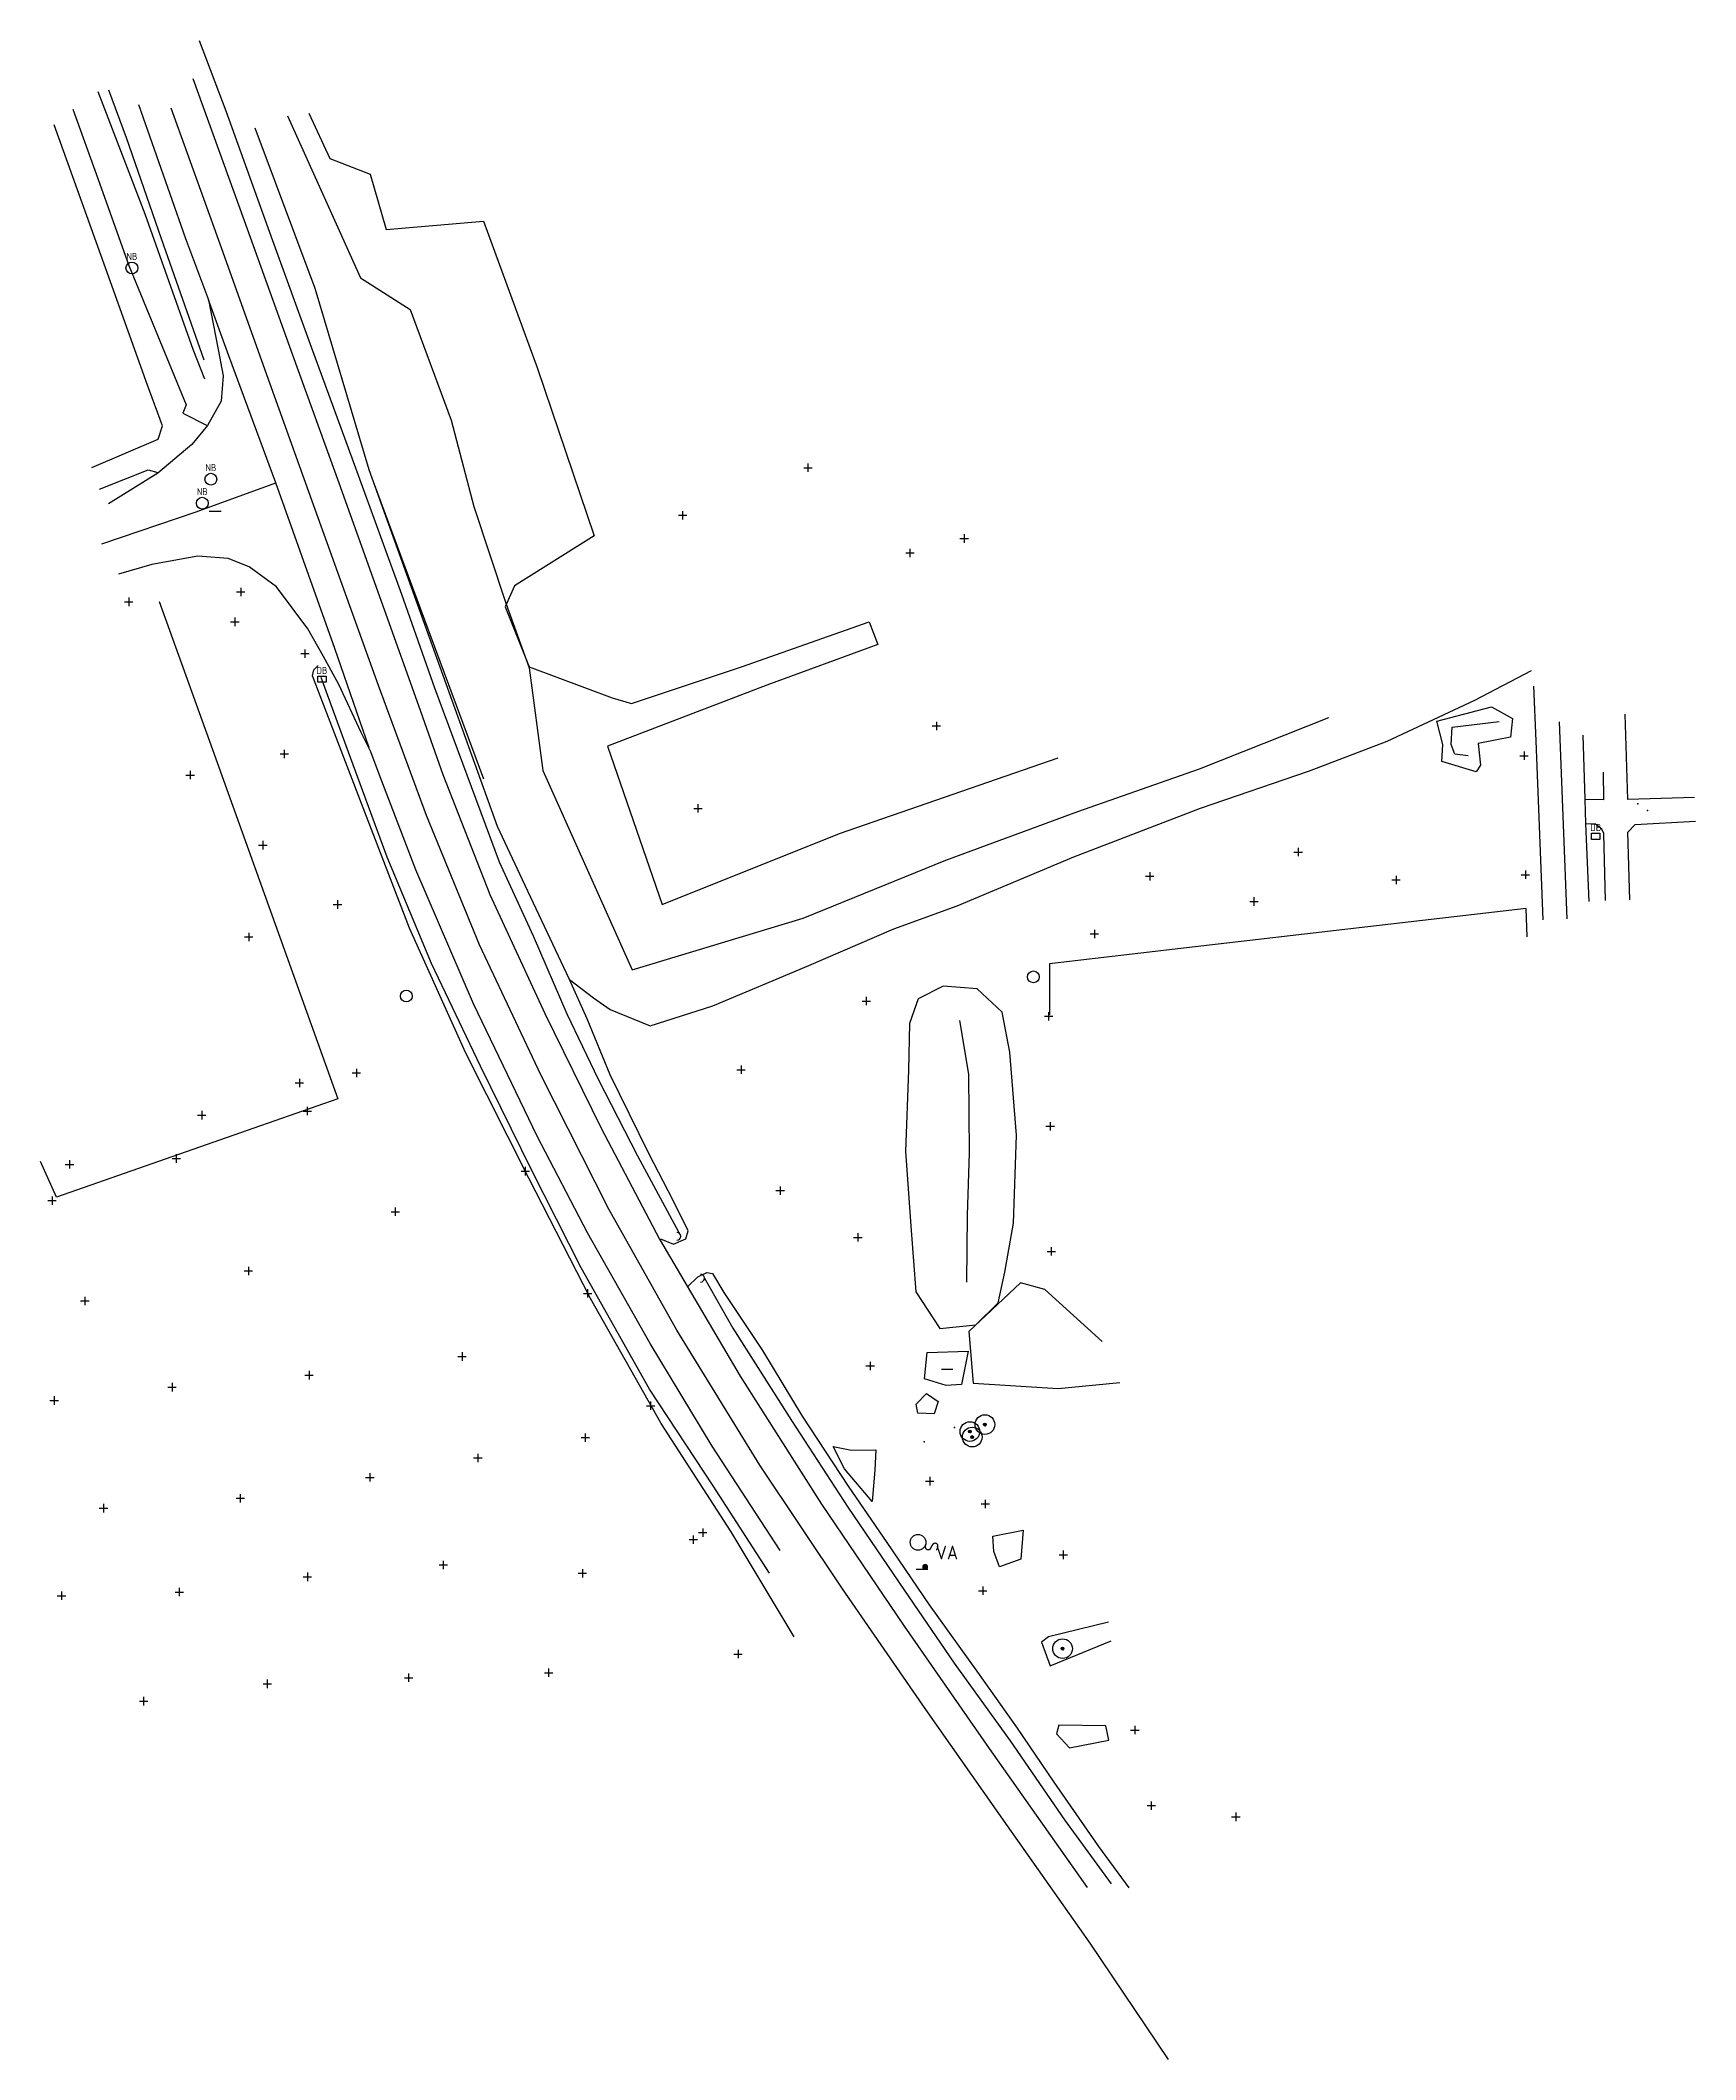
# Model space of a CAD drawing. Header units: metres. Extents: x 119223 to 119845, y 6148385 to 6148707.
# Drawn here: x 119634.7 to 119845, y 6148450.3 to 6148706.9 of the extents above; entities that cross this region are included whole.
import ezdxf
from ezdxf.enums import TextEntityAlignment as Align

# ---------------------------------------------------------------- set-up
doc = ezdxf.new("R2010")
doc.units = ezdxf.units.M
for name, color, linetype in [('600_VG__', 7, 'Continuous'), ('ANL_STT', 7, 'Continuous'), ('TERR_AHZ', 1, 'Continuous'), ('TERR_AHZ_500', 1, 'Continuous'), ('TERR_BLK', 7, 'Continuous'), ('TERR_DIB', 7, 'Continuous'), ('TERR_DIK', 7, 'Continuous'), ('TERR_SLF', 7, 'Continuous'), ('TERR_SLK', 7, 'Continuous'), ('VA_B40', 1, 'Continuous'), ('VA_B40_500', 1, 'Continuous'), ('VA_BRA', 1, 'Continuous'), ('VA_BRA_500', 1, 'Continuous'), ('VA_DB', 1, 'Continuous'), ('VA_DB_500', 1, 'Continuous'), ('VA_DB_500T', 1, 'Continuous'), ('VA_DSV', 1, 'Continuous'), ('VA_DSV_500', 1, 'Continuous'), ('VA_DSV_500T', 1, 'Continuous'), ('VA_NB', 1, 'Continuous'), ('VA_NB_500', 1, 'Continuous'), ('VA_NB_500T', 1, 'Continuous'), ('VA_TRO_500', 1, 'Continuous'), ('VA_TRU', 7, 'Continuous'), ('VA_VAV', 1, 'Continuous'), ('VA_VAV_500', 1, 'Continuous'), ('VA_VBK', 7, 'Continuous'), ('VA_VBR_500', 1, 'Continuous'), ('VAG_BLA', 7, 'Continuous'), ('VAG_GBA', 7, 'Continuous'), ('VAG_VKA', 7, 'Continuous'), ('VAG_VKG', 7, 'Continuous'), ('VAG_VM', 7, 'Continuous'), ('VEG_BUK', 7, 'Continuous'), ('VEG_LTA', 1, 'Continuous'), ('VEG_LTA_500', 1, 'Continuous'), ('VEG_LTA_500T', 1, 'Continuous')]:
    doc.layers.add(name, color=color, linetype=linetype)
doc.styles.add('iso', font='iso.shx')

# ---------------------------------------------------------------- blocks, each defined once
blk = doc.blocks.new('VA_DSV')
at = {"layer": 'VA_DSV_500', "const_width": 0.375}
blk.add_lwpolyline([(-0.19, 0, 1), (0.19, 0, 1)], format="xyb", close=True, dxfattribs=at)
at = {"layer": 'VA_DSV_500T', "style": 'iso'}
blk.add_text('VA', height=1.75, dxfattribs=at).set_placement((1.35, 0.95))
blk = doc.blocks.new('VA_VAV')
at = {"layer": 'VA_VAV_500'}
blk.add_line((0.75, 0), (-0.75, 0), dxfattribs=at)
blk = doc.blocks.new('VA_VBK')
at = {"layer": 'VA_VBR_500'}
blk.add_circle((0, 0), 1, dxfattribs=at)
at = {"layer": 'VA_VBR_500', "style": 'iso'}
blk.add_text('S', height=1.75, rotation=90, dxfattribs=at).set_placement((2.6, -1.15))
blk = doc.blocks.new('TERR_AHZ')
at = {"layer": 'TERR_AHZ_500'}
for points in [[(-0.535, 0), (0.535, 0)], [(0, 0.535), (0, -0.535)]]:
    blk.add_lwpolyline(points, dxfattribs=at)
blk = doc.blocks.new('VEG_LTA')
at = {"layer": 'VEG_LTA_500'}
for points in [[(-0.02, 0.18), (-0.18, 0.02)], [(-0.17, -0.06), (0.06, 0.17)], [(0.12, 0.14), (-0.14, -0.12)], [(-0.09, -0.16), (0.16, 0.09)], [(0.18, 0.02), (-0.02, -0.18)], [(0.09, -0.15), (0.15, -0.09)]]:
    blk.add_lwpolyline(points, dxfattribs=at)
for radius in [1.25, 0.18]:
    blk.add_circle((0, 0), radius, dxfattribs=at)
at = {"layer": 'VEG_LTA_500T', "style": 'iso'}
blk.add_attdef('ARTBET/STAMDIAMETER', text='', height=1.25, dxfattribs=at).set_placement((-0.95, 1.05), align=Align.BOTTOM_LEFT)
blk = doc.blocks.new('VA_NB')
at = {"layer": 'VA_NB_500'}
blk.add_circle((0, 0), 0.75, dxfattribs=at)
at = {"layer": 'VA_NB_500T', "style": 'iso'}
blk.add_text('NB', height=0.9, dxfattribs=at).set_placement((0, 0.75), align=Align.BOTTOM_CENTER)
blk = doc.blocks.new('VA_DB')
at = {"layer": 'VA_DB_500', "flags": 128}
blk.add_lwpolyline([(-0.525, 0.39375), (0.525, 0.39375), (0.525, -0.39375), (-0.525, -0.39375)], close=True, dxfattribs=at)
at = {"layer": 'VA_DB_500T', "style": 'iso'}
blk.add_text('DB', height=0.9, dxfattribs=at).set_placement((0, 0.39375), align=Align.BOTTOM_CENTER)
blk = doc.blocks.new('VA_BRA')
at = {"layer": 'VA_BRA_500'}
blk.add_circle((0, 0), 0.75, dxfattribs=at)
blk = doc.blocks.new('VA_B40')
at = {"layer": 'VA_B40_500'}
blk.add_circle((0, 0), 0.75, dxfattribs=at)
blk = doc.blocks.new('VA_TRO')
at = {"layer": 'VA_TRO_500'}
blk.add_arc((-0.5, 0), 0.5, 270, 90, dxfattribs=at)

msp = doc.modelspace()

# ---------------------------------------------------------------- linework, layer by layer
at = {"layer": '600_VG__', "color": 2}
for p in [(119837.6841, 6148609.8922, 12.1478), (119838.8789, 6148609.067, 12.1503)]:
    msp.add_point(p, dxfattribs=at)
at = {"layer": 'ANL_STT', "color": 2}
for points in [[(119676.9647, 6148650.8491, 11.7681), (119690.9723, 6148613.0788, 12.1453), (119690.9723, 6148613.0788, 12.1453)], [(119649.776, 6148635.592, 11.428), (119656.541, 6148616.808, 11.438), (119672.5, 6148572.413, 11.73), (119661.8177, 6148568.6974, 11.7885), (119636.7399, 6148559.903, 12.1731), (119634.6849, 6148564.4635, 12.006)], [(119823.6172, 6148592.9967, 11.9865), (119823.4977, 6148596.592, 12.0717), (119780.3328, 6148591.6173, 12.0026), (119762.897, 6148589.5629, 11.9811), (119762.9194, 6148583.0987, 12.1561)]]:
    msp.add_polyline3d(points, dxfattribs=at)
at = {"layer": 'TERR_BLK', "color": 2}
msp.add_polyline3d([(119746.1874, 6148532.4925, 12.4602), (119745.9496, 6148533.6063, 12.3481), (119747.2848, 6148534.9927, 12.2493), (119748.7501, 6148533.9378, 12.3823), (119748.2544, 6148532.3967, 12.394), (119746.1874, 6148532.4925, 12.4602)], dxfattribs=at)
for p in [(119750.8537, 6148530.6653, 12.5728), (119746.963, 6148528.8478, 12.8534)]:
    msp.add_point(p, dxfattribs=at)
at = {"layer": 'TERR_DIB', "color": 2}
for points in [[(119654.8593, 6148706.9106, 10.8531), (119658.262, 6148697.9523, 10.9101), (119664.1991, 6148681.4865, 11.0149), (119668.9444, 6148668.3189, 11.0171), (119674.8998, 6148652.1183, 11.0235), (119680.581, 6148636.5537, 11.1456), (119684.7813, 6148624.6256, 11.2004), (119689.4354, 6148612.0869, 11.2849), (119692.9753, 6148602.53, 11.351), (119697.297, 6148593.1149, 11.2838), (119701.5591, 6148583.2301, 11.4801), (119705.5787, 6148574.9238, 11.3718), (119710.5637, 6148565.1693, 11.4293), (119716.0701, 6148554.947, 11.4744)], [(119655.5046, 6148666.2876, 11.2143), (119650.0652, 6148681.6853, 10.8724), (119645.6337, 6148694.51, 10.9064), (119643.3791, 6148700.5846, 10.899)], [(119727.323, 6148512.139, 11.742), (119720.175, 6148523.234, 11.813), (119712.094, 6148535.521, 11.688), (119703.385, 6148550.93, 11.612), (119697.122, 6148563.304, 11.65), (119690.593, 6148576.558, 11.509), (119684.4, 6148589.631, 11.5), (119678.739, 6148603.135, 11.346), (119673.527, 6148617.287, 11.327), (119670.342, 6148625.971, 11.331)], [(119719.0826, 6148549.6354, 11.577), (119722.6689, 6148543.2903, 11.5381), (119730.1074, 6148531.5443, 11.5322), (119737.274, 6148520.5512, 11.5964), (119744.4875, 6148509.9581, 11.7237), (119750.8074, 6148500.6984, 11.641), (119757.9053, 6148490.8314, 11.659), (119764.8019, 6148480.8126, 11.7299), (119770.7293, 6148472.6744, 11.7334)]]:
    msp.add_polyline3d(points, dxfattribs=at)
at = {"layer": 'TERR_DIK', "color": 2}
for points in [[(119641.9766, 6148700.4281, 11.3318), (119647.9479, 6148684.89, 11.2838), (119654.0552, 6148667.6927, 11.3164), (119655.5445, 6148663.8849, 11.5103)], [(119730.447, 6148504.045, 12.546), (119722.446, 6148517.402, 12.428), (119713.566, 6148531.183, 12.26), (119704.605, 6148547.027, 12.014), (119696.752, 6148562.338, 11.957), (119688.755, 6148578.217, 11.825), (119681.593, 6148594.122, 11.713), (119675.478, 6148609.941, 11.545), (119669.249, 6148626.153, 11.572), (119669.441, 6148626.944, 11.662), (119669.965, 6148627.475, 11.728)], [(119713.4763, 6148554.6277, 12.3086), (119715.1163, 6148553.936, 12.0772), (119716.7123, 6148554.6206, 11.8924), (119716.9846, 6148555.6413, 11.9167), (119715.0776, 6148559.5101, 12.0265), (119712.0188, 6148565.4719, 11.9746), (119707.0724, 6148575.4633, 11.9577), (119704.149, 6148582.5702, 12.0234), (119701.909, 6148587.5752, 11.9054)], [(119716.926, 6148548.5408, 12.3125), (119718.2403, 6148549.7878, 11.9341), (119719.3546, 6148550.371, 11.9088), (119720.0708, 6148550.2356, 11.8935), (119721.533, 6148547.8068, 11.9707), (119726.44, 6148540.4433, 12.1361), (119731.4669, 6148532.0871, 12.238), (119737.3451, 6148523.2159, 12.3063), (119742.227, 6148516.0455, 12.3871), (119747.6351, 6148508.1105, 12.4159), (119753.774, 6148499.5604, 12.5105), (119758.8117, 6148492.4392, 12.4373), (119763.4744, 6148485.6088, 12.3915), (119769.1355, 6148477.4309, 12.2552), (119772.9754, 6148472.1631, 12.2472)]]:
    msp.add_polyline3d(points, dxfattribs=at)
at = {"layer": 'TERR_SLF', "color": 2}
for points in [[(119701.9113, 6148587.5718, 11.8945), (119704.9603, 6148585.2495, 12.1891), (119707.097, 6148583.7631, 12.2185), (119712.1486, 6148581.694, 11.9956), (119720.131, 6148584.2403, 12.0094), (119732.0207, 6148589.2199, 12.1371), (119743.1157, 6148594.0335, 12.2973), (119751.183, 6148596.9315, 12.1579), (119766.0107, 6148603.1463, 12.1671), (119782.1012, 6148609.3378, 12.0399), (119795.9272, 6148614.078, 12.1272), (119805.8233, 6148617.8663, 12.054), (119816.9527, 6148623.0603, 12.1783), (119824.1644, 6148626.8486, 12.1828)], [(119817.115, 6148613.955, 11.861), (119812.75, 6148615.273, 11.855), (119812.907, 6148617.461, 11.928), (119812.124, 6148620.426, 12.253), (119819.06, 6148622.234, 12.148), (119821.742, 6148620.762, 12.093), (119821.492, 6148618.356, 12.061), (119817.386, 6148617.584, 11.922), (119817.682, 6148614.823, 11.919), (119817.115, 6148613.955, 11.861)], [(119748.9873, 6148543.2243, 11.9951), (119753.5447, 6148543.705, 12.0797), (119756.4021, 6148546.4814, 12.1553), (119757.2528, 6148550.3929, 12.1831), (119758.3151, 6148556.5989, 11.8992), (119758.7256, 6148567.8187, 11.7267), (119757.87, 6148578.3549, 11.8659), (119756.9118, 6148583.4337, 11.8558), (119753.7138, 6148586.3926, 11.9065), (119749.4011, 6148586.7219, 11.9528), (119746.2072, 6148585.1323, 11.9302), (119745.1069, 6148581.973, 12.0072), (119745.0007, 6148576.0633, 12.1417), (119744.6296, 6148565.7126, 12.1053), (119745.3276, 6148555.6727, 12.0612), (119745.929, 6148547.9032, 12.0346), (119748.9873, 6148543.2243, 11.9951)], [(119752.5828, 6148540.3592, 12.1557), (119751.7415, 6148536.1102, 12.2991), (119749.7929, 6148535.9772, 12.3028), (119747.0077, 6148536.8484, 12.1894), (119747.3494, 6148540.1846, 12.0453), (119752.5828, 6148540.3592, 12.1557)]]:
    msp.add_polyline3d(points, dxfattribs=at)
at = {"layer": 'TERR_SLK', "color": 2}
for points in [[(119666.077, 6148697.339, 12.98), (119675.34, 6148676.731, 13.516), (119681.683, 6148672.719, 15.058), (119686.884, 6148658.654, 15.465), (119689.761, 6148647.664, 15.455), (119693.812, 6148635.398, 15.666), (119696.783, 6148627.181, 15.609), (119698.547, 6148614.157, 14.571), (119709.863, 6148588.82, 14.221), (119731.591, 6148595.359, 14.167), (119749.741, 6148602.733, 13.936), (119766.51, 6148608.929, 13.721), (119781.95, 6148614.341, 13.466), (119798.407, 6148620.869, 13.486)], [(119816.117, 6148615.985, 12.696), (119814.416, 6148616.234, 12.528), (119813.957, 6148617.45, 12.27), (119814.063, 6148619.636, 12.945), (119820.034, 6148620.38, 13.079)], [(119751.4757, 6148582.3901, 13.1794), (119752.6067, 6148575.5556, 13.2571), (119752.6962, 6148565.5546, 13.3731), (119752.4594, 6148557.6142, 13.2738), (119752.362, 6148549.124, 13.137)], [(119750.6204, 6148538.0223, 13.1412), (119749.1739, 6148538.0313, 13.0218)]]:
    msp.add_polyline3d(points, dxfattribs=at)
at = {"layer": 'VAG_BLA', "color": 2}
msp.add_polyline3d([(119676.4801, 6148617.0198, 12.182), (119672.0964, 6148629.6605, 12.1169), (119664.5875, 6148650.7103, 11.9784), (119658.6314, 6148666.839, 11.8954), (119656.0585, 6148673.9355, 11.8512)], dxfattribs=at)
at = {"layer": 'VAG_GBA', "color": 2}
for points in [[(119638.8056, 6148698.17, 11.4051), (119641.9973, 6148689.3419, 11.4389), (119645.9409, 6148678.293, 11.4517), (119653.1985, 6148660.6006, 11.6906), (119652.7852, 6148659.5266, 11.5408), (119655.8678, 6148657.9917, 11.726)], [(119641.2378, 6148652.6391, 11.259), (119649.6569, 6148656.235, 11.4813), (119650.1936, 6148657.9182, 11.5207), (119648.3069, 6148663.0957, 11.5188), (119642.3808, 6148679.6446, 11.5199), (119636.4285, 6148696.1988, 11.4996)], [(119642.206, 6148649.8813, 11.3464), (119648.3759, 6148652.3589, 11.5013), (119649.6114, 6148651.9864, 11.5285)], [(119844.885, 6148610.723, 12.0036), (119836.3873, 6148610.443, 12.1595), (119836.0627, 6148621.3006, 12.2636)], [(119833.2563, 6148613.9377, 12.2444), (119833.2948, 6148610.4118, 12.215), (119830.9915, 6148610.4378, 12.2907)], [(119833.5769, 6148597.6211, 12.2682), (119833.3614, 6148606.1409, 12.2435), (119833.0944, 6148606.6927, 12.2488), (119832.2699, 6148607.3059, 12.2572), (119831.0871, 6148607.3634, 12.2782)], [(119836.6433, 6148597.7081, 12.3125), (119836.4035, 6148606.3095, 12.2523), (119837.3112, 6148607.2891, 12.2234), (119845.0092, 6148607.6792, 12.0672)]]:
    msp.add_polyline3d(points, dxfattribs=at)
at = {"layer": 'VAG_VKA', "color": 2}
for points in [[(119654.0631, 6148702.0675, 11.7249), (119660.5963, 6148684.0311, 11.787), (119666.7047, 6148666.958, 11.8289), (119672.6078, 6148650.6986, 11.9077), (119678.383, 6148634.5981, 11.9698), (119682.7368, 6148622.3884, 12.0379), (119685.8294, 6148613.6194, 12.1019), (119691.7823, 6148598.3948, 12.1854), (119698.7965, 6148583.2571, 12.1993), (119705.9292, 6148568.7078, 12.2989), (119705.9338, 6148568.6954, 12.2986), (119713.3343, 6148554.5683, 12.34), (119723.5844, 6148537.1565, 12.3938), (119733.935, 6148520.9324, 12.4802), (119744.4288, 6148505.3901, 12.584), (119755.2306, 6148489.8772, 12.5775), (119767.6963, 6148472.2213, 12.5887)], [(119647.1411, 6148698.743, 11.7474), (119653.1194, 6148681.7299, 11.7787), (119656.0484, 6148673.9482, 11.8543), (119657.281, 6148667.6328, 11.8715), (119657.921, 6148664.2926, 11.8442), (119657.6587, 6148661.088, 11.8211), (119655.9257, 6148657.9941, 11.7378), (119653.9226, 6148655.5577, 11.6507), (119649.6175, 6148651.937, 11.5317), (119643.336, 6148648.0395, 11.394)], [(119728.6995, 6148515.0212, 12.6309), (119720.0469, 6148528.2928, 12.5711), (119712.1768, 6148541.3475, 12.5443), (119704.2072, 6148555.392, 12.4772), (119697.7918, 6148567.6865, 12.4066), (119689.738, 6148584.4991, 12.3527), (119682.3839, 6148601.5249, 12.2783), (119677.8416, 6148613.3323, 12.1943), (119676.6743, 6148616.5271, 12.1794), (119675.4259, 6148618.9803, 12.1585), (119672.6112, 6148625.0471, 12.1081), (119670.6726, 6148628.6109, 12.0675), (119668.6764, 6148632.1494, 11.9952), (119664.7033, 6148637.4921, 11.8963), (119661.2061, 6148640.0085, 11.7613), (119658.5271, 6148641.082, 11.6929), (119654.6766, 6148641.3883, 11.6177), (119648.8547, 6148640.3182, 11.4435), (119644.6162, 6148639.0874, 11.3626)], [(119825.6391, 6148595.1624, 12.2949), (119824.7298, 6148617.9189, 12.24), (119824.4407, 6148624.8588, 12.2119)], [(119831.49, 6148597.4955, 12.2945), (119831.0676, 6148607.3855, 12.2904), (119830.9688, 6148610.4468, 12.2917), (119830.7175, 6148618.6343, 12.2374)]]:
    msp.add_polyline3d(points, dxfattribs=at)
at = {"layer": 'VAG_VKG', "color": 2}
msp.add_polyline3d([(119769.6216, 6148541.5732, 12.1929), (119762.3233, 6148548.1718, 12.1992), (119759.213, 6148549.0447, 12.175), (119752.6713, 6148542.8595, 12.0464), (119753.1969, 6148536.2975, 12.2738), (119764.0099, 6148535.6086, 12.2705), (119771.8609, 6148536.3731, 12.2491)], dxfattribs=at)
at = {"layer": 'VAG_VM', "color": 2}
for points in [[(119778.0286, 6148450.3341, 12.5014), (119768.0732, 6148465.1455, 12.6084), (119757.576, 6148480.0455, 12.6517), (119747.1848, 6148494.8286, 12.652), (119736.5858, 6148510.1428, 12.6309), (119726.1237, 6148525.8656, 12.5841), (119715.5555, 6148543.0069, 12.4669), (119706.9135, 6148558.4053, 12.4296), (119698.2951, 6148575.465, 12.3498), (119690.485, 6148591.984, 12.3054), (119683.7521, 6148608.4185, 12.2286), (119677.6399, 6148624.9326, 12.1665), (119669.9823, 6148646.248, 12.0674), (119663.8251, 6148663.3413, 12.0008), (119657.512, 6148681.0026, 11.9331), (119651.3028, 6148698.2987, 11.847)], [(119642.5055, 6148642.9494, 11.4695), (119654.497, 6148647.0262, 11.743), (119664.5888, 6148650.7, 11.9786)], [(119827.6822, 6148620.3035, 12.3083), (119828.6524, 6148595.3072, 12.4155)]]:
    msp.add_polyline3d(points, dxfattribs=at)
at = {"layer": 'VEG_BUK', "color": 2}
for points in [[(119668.815, 6148697.682, 12.753), (119671.481, 6148691.905, 12.644), (119676.569, 6148689.923, 11.805), (119678.636, 6148682.9, 12.042), (119690.974, 6148683.951, 11.487), (119697.847, 6148665.22, 11.651), (119705.04, 6148643.955, 11.8), (119694.918, 6148637.618, 15.432), (119693.73, 6148634.923, 15.653), (119696.804, 6148627.289, 15.622), (119707.322, 6148623.387, 12.019), (119709.808, 6148622.657, 11.902), (119723.794, 6148627.307, 11.946), (119739.99, 6148633.039, 12.096), (119741.103, 6148630.161, 12.062), (119726.992, 6148624.99, 12.011), (119706.734, 6148617.237, 11.911), (119713.713, 6148597.103, 11.987), (119736.209, 6148606.131, 11.983), (119764.02, 6148615.754, 11.904)], [(119701.9113, 6148587.5718, 11.8945), (119696.2785, 6148599.543, 12.06), (119692.769, 6148607.025, 11.995), (119676.471, 6148652.322, 11.714), (119669.619, 6148675.399, 12.295), (119661.973, 6148695.736, 11.979)], [(119736.8773, 6148525.3895, 12.3478), (119735.4144, 6148528.2397, 12.4064), (119737.7481, 6148527.7619, 12.398), (119740.8465, 6148527.8043, 12.453), (119740.7195, 6148525.2212, 12.4235), (119740.3942, 6148521.2472, 12.358), (119736.8773, 6148525.3895, 12.3478)], [(119755.73, 6148516.854, 12.383), (119759.549, 6148517.619, 12.286), (119759.247, 6148513.918, 12.316), (119756.551, 6148512.931, 12.371), (119755.847, 6148514.899, 12.351), (119755.73, 6148516.854, 12.383)], [(119770.418, 6148505.899, 12.301), (119762.786, 6148504.057, 12.814), (119761.885, 6148503.377, 12.337), (119762.975, 6148500.37, 12.287), (119770.7527, 6148503.5562, 12.2056)], [(119770.072, 6148492.753, 12.381), (119764.106, 6148492.83, 12.548), (119763.806, 6148491.729, 12.476), (119765.438, 6148489.952, 12.32), (119770.445, 6148490.943, 12.293), (119770.072, 6148492.753, 12.381)]]:
    msp.add_polyline3d(points, dxfattribs=at)

# ---------------------------------------------------------------- block references
at = {"layer": 'TERR_AHZ', "color": 2}
for p in [(119732.218, 6148652.602, 11.984), (119716.289, 6148646.565, 11.839), (119752.063, 6148643.621, 11.998), (119745.173, 6148641.788, 12.016), (119645.911, 6148635.5642, 11.3866), (119660.14, 6148636.828, 11.633), (119659.3921, 6148633.0275, 11.4562), (119668.301, 6148628.986, 11.789), (119748.538, 6148619.804, 12.123), (119665.6821, 6148616.241, 11.4609), (119823.2169, 6148616.014, 12.1153), (119653.7222, 6148613.5531, 11.5113), (119718.231, 6148609.327, 11.96), (119662.95, 6148604.655, 11.435), (119794.5025, 6148603.7713, 11.8056), (119775.6511, 6148600.6921, 11.8882), (119806.9394, 6148600.2382, 11.8869), (119823.3859, 6148600.898, 11.9438), (119672.4416, 6148597.1155, 11.4764), (119788.8822, 6148597.4888, 12.0397), (119661.1545, 6148592.9818, 11.5428), (119768.6185, 6148593.3764, 12.0148), (119739.6324, 6148584.8359, 11.9047), (119762.7917, 6148582.902, 12.1401), (119674.841, 6148575.709, 11.653), (119723.7123, 6148576.1114, 11.8768), (119667.5965, 6148574.4348, 11.7), (119668.593, 6148570.87, 11.702), (119655.1915, 6148570.3376, 11.8556), (119762.9948, 6148568.9279, 12.1602), (119638.3847, 6148564.0832, 11.9859), (119651.951, 6148564.832, 11.968), (119696.298, 6148563.224, 11.939), (119728.6896, 6148560.7627, 11.9523), (119636.168, 6148559.492, 12.138), (119679.784, 6148558.066, 11.849), (119738.5536, 6148554.8158, 11.9123), (119763.134, 6148553.0319, 12.1509), (119661.11, 6148550.556, 12.005), (119704.22, 6148547.696, 11.974), (119640.338, 6148546.734, 12.444), (119668.819, 6148537.307, 12.318), (119688.269, 6148539.678, 12.021), (119740.1259, 6148538.4773, 12.0032), (119651.414, 6148535.783, 12.766), (119636.432, 6148534.089, 13.19), (119712.218, 6148533.415, 12.1), (119703.921, 6148529.368, 12.123), (119676.546, 6148524.315, 12.756), (119690.273, 6148526.782, 12.397), (119747.6978, 6148523.8362, 12.3416), (119642.702, 6148520.408, 13.776), (119660.085, 6148521.658, 13.271), (119754.748, 6148520.937, 12.406), (119718.847, 6148517.295, 12.405), (119717.642, 6148516.404, 12.434), (119764.663, 6148514.47, 12.32), (119668.619, 6148511.683, 13.69), (119685.872, 6148513.198, 13.179), (119703.549, 6148512.127, 12.843), (119637.368, 6148509.278, 14.426), (119652.334, 6148509.743, 14.158), (119754.427, 6148509.918, 12.477), (119723.331, 6148501.86, 12.697), (119681.468, 6148498.859, 14.046), (119699.261, 6148499.495, 13.523), (119663.515, 6148498.081, 14.44), (119647.797, 6148495.88, 14.582), (119773.756, 6148492.207, 12.272), (119775.843, 6148482.613, 12.284), (119786.583, 6148481.188, 12.609)]:
    msp.add_blockref('TERR_AHZ', p, dxfattribs=at)
at = {"layer": 'VA_B40', "color": 2}
msp.add_blockref('VA_B40', (119681.1824, 6148585.4743, 11.6313), dxfattribs=at)
at = {"layer": 'VA_BRA', "color": 2}
msp.add_blockref('VA_BRA', (119760.8608, 6148587.9174, 11.9931), dxfattribs=at)
at = {"layer": 'VA_DB', "color": 2}
for p in [(119670.4573, 6148625.7357, 11.3293), (119832.3226, 6148605.7783, 12.126)]:
    msp.add_blockref('VA_DB', p, dxfattribs=at)
at = {"layer": 'VA_DSV', "color": 2}
msp.add_blockref('VA_DSV', (119747.1111, 6148512.9368, 12.4364), dxfattribs=at)
at = {"layer": 'VA_NB', "color": 2}
for p in [(119646.313, 6148677.9841, 11.4596), (119656.3505, 6148651.1536, 11.7779), (119655.2562, 6148648.1047, 11.7544)]:
    msp.add_blockref('VA_NB', p, dxfattribs=at)
at = {"layer": 'VA_TRU', "color": 2}
for p in [(119716.0604, 6148554.9439, 11.4752), (119719.0672, 6148549.634, 11.5931)]:
    msp.add_blockref('VA_TRO', p, dxfattribs=at)
at = {"layer": 'VA_VAV', "color": 2}
for p in [(119656.9026, 6148647.0675, 11.7762), (119746.7127, 6148512.6169, 12.4494)]:
    msp.add_blockref('VA_VAV', p, dxfattribs=at)
at = {"layer": 'VA_VBK', "color": 2}
msp.add_blockref('VA_VBK', (119746.2064, 6148516.0678, 12.4411), dxfattribs=at)
at = {"layer": 'VEG_LTA', "color": 2}
for p in [(119752.7925, 6148530.1459), (119753.092, 6148529.4405), (119754.6944, 6148531.0231), (119764.5665, 6148502.5534, 12.4432)]:
    msp.add_blockref('VEG_LTA', p, dxfattribs=at)

doc.saveas('drawing.dxf')
